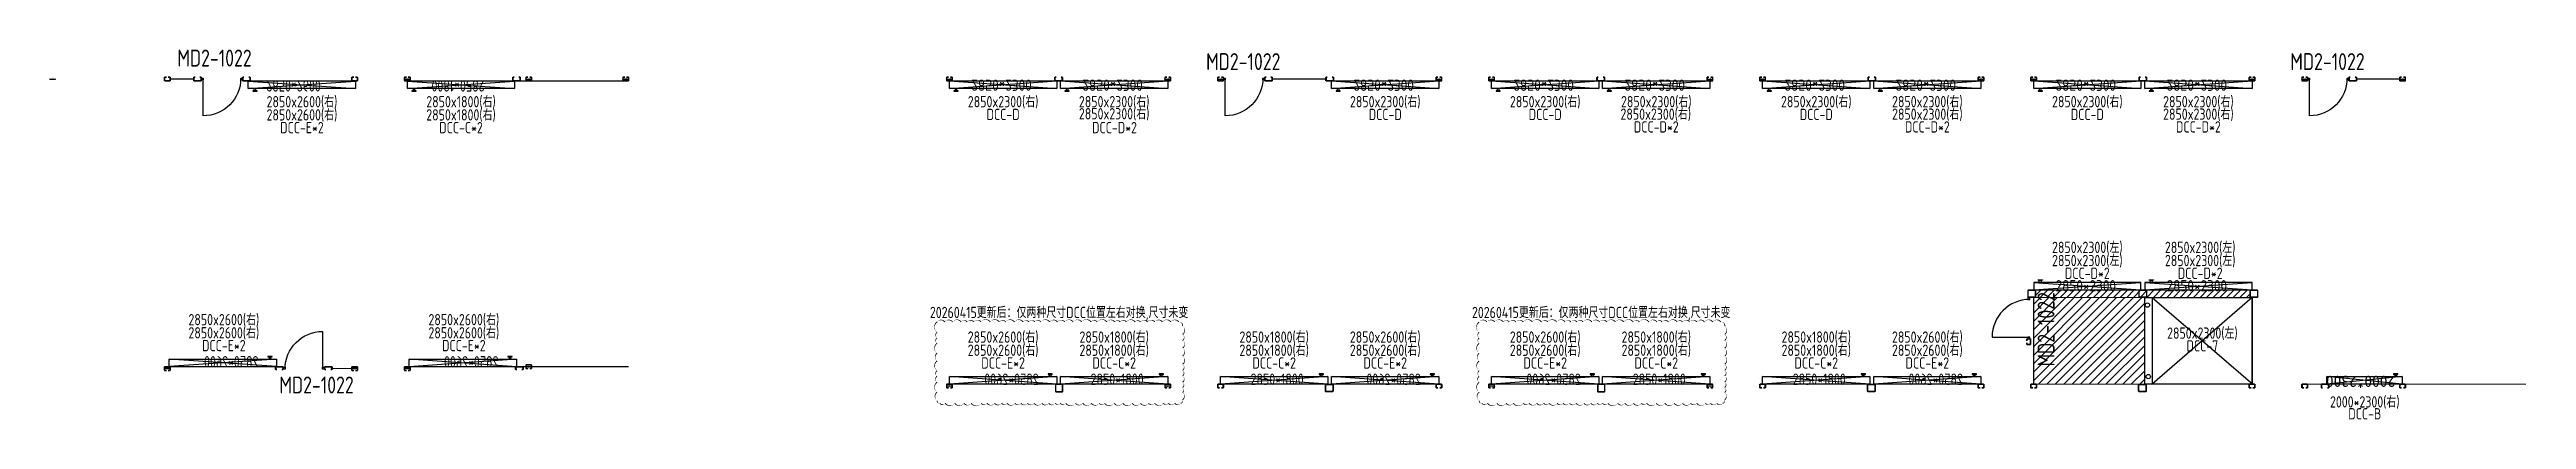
# Model space of a CAD drawing. Header units: millimetres. Extents: x -198529 to 244266, y -64 to 158464.
# Drawn here: x -1605 to 64190, y 106639 to 116457 of the extents above; entities that cross this region are included whole.
import ezdxf
from ezdxf.enums import TextEntityAlignment as Align

# ---------------------------------------------------------------- set-up
doc = ezdxf.new("R2010")
doc.units = ezdxf.units.MM
for name, color, linetype in [('0-DCC', 30, 'Continuous'), ('0-DCC-Divider', 90, 'Continuous'), ('0-DCC-Divider-H', 90, 'Continuous'), ('20260415-修改', 10, 'Continuous'), ('Cloud-20250416', 7, 'Continuous'), ('DCC-Size', 4, 'Continuous'), ('K-CEIL-DCC-RACK', 10, 'Continuous'), ('K-KART-TEXT', 4, 'Continuous'), ('K-PART-DOOR', 3, 'Continuous')]:
    doc.layers.add(name, color=color, linetype=linetype)
doc.styles.add('EDRI-COM', font='tssdeng.shx', dxfattribs={"width": 0.8, "bigfont": 'hztxt.shx'})
doc.styles.add('X-HL-CR-F1-EQP-02-01$0$EDRI-COM', font='tssdeng.shx', dxfattribs={"width": 0.8, "bigfont": 'hztxt.shx'})
doc.styles.add('X-HLP2-CR-F2-LAY-KEQP-02-002$0$EDRI-COM', font='tssdeng.shx', dxfattribs={"width": 0.8, "bigfont": 'hztxt.shx'})
doc.styles.add('X-HLP2-CR-F2-LAY-KEQP-02-002$0$Standard', font='gbenor.shx', dxfattribs={"bigfont": 'gbcbig.shx'})
doc.styles.add('X-HLP2-CR-F2-LAY-KEQP-02-002$0$X-HL-CR-F1-EQP-02-01$0$EDRI-COM', font='tssdeng.shx', dxfattribs={"width": 0.8, "bigfont": 'hztxt.shx'})
doc.dimstyles.new('IE-Layout', dxfattribs={"dimtxt": 250, "dimasz": 120, "dimexe": 100, "dimexo": 150, "dimgap": 150, "dimtad": 1, "dimtoh": 1, "dimdec": 0, "dimzin": 0, "dimdsep": 46, "dimtxsty": 'Standard', "dimblk": 'ARCHTICK', "dimcen": 20, "dimadec": 0, "dimazin": 0, "dimtfac": 1, "dimtdec": 0, "dimtix": 1, "dimtmove": 2, "dimatfit": 3, "dimfxl": 1, "dimtolj": 1, "dimtzin": 0, "dimarcsym": 1})

msp = doc.modelspace()

# ---------------------------------------------------------------- texts
at = {"layer": '20260415-修改', "style": 'X-HLP2-CR-F2-LAY-KEQP-02-002$0$X-HL-CR-F1-EQP-02-01$0$EDRI-COM', "width": 0.8}
for p in [(25212.5, 109328.8), (39612.5, 109328.8)]:
    msp.add_text('20260415更新后：仅两种尺寸DCC位置左右对换,尺寸未变', height=300, dxfattribs=at).set_placement(p, align=Align.CENTER)
at = {"layer": 'DCC-Size', "style": 'X-HLP2-CR-F2-LAY-KEQP-02-002$0$X-HL-CR-F1-EQP-02-01$0$EDRI-COM', "width": 0.8}
for s, p in [('2850x2600(右)', (5100.1, 114924.1)), ('2850x1800(右)', (9324.9, 114923.8)), ('2850x2300(右)', (23724.9, 114924.5)), ('2850x2300(右)', (26675.1, 114924.5)), ('2850x2300(右)', (33875.1, 114924.5)), ('2850x2300(右)', (38124.9, 114924.5)), ('2850x2300(右)', (41075.1, 114924.5)), ('2850x2300(右)', (45324.9, 114924.5)), ('2850x2300(右)', (48275.1, 114924.5)), ('2850x2300(右)', (52524.9, 114924.5)), ('2850x2300(右)', (55475.1, 114924.5)), ('2850x2600(右)', (5100.1, 114574.1)), ('DCC-E*2', (5100.1, 114235.7)), ('2850x1800(右)', (9324.9, 114573.8)), ('DCC-C*2', (9324.9, 114235.4)), ('DCC-D', (23724.9, 114586)), ('2850x2300(右)', (26675.1, 114604.5)), ('DCC-D*2', (26683.1, 114235.7)), ('DCC-D', (33875.1, 114586)), ('DCC-D', (38124.9, 114586)), ('2850x2300(右)', (41061.1, 114593.5)), ('DCC-D*2', (41075.1, 114255)), ('DCC-D', (45324.9, 114586)), ('2850x2300(右)', (48275.1, 114593.5)), ('DCC-D*2', (48275.1, 114255)), ('DCC-D', (52524.9, 114586)), ('2850x2300(右)', (55475.1, 114593.5)), ('DCC-D*2', (55475.1, 114255)), ('2850x2300(左)', (52524.9, 111057.1)), ('2850x2300(左)', (55522.9, 111057.1)), ('2850x2300(左)', (52524.9, 110707.1)), ('DCC-D*2', (52524.9, 110368.7)), ('2850x2300(左)', (55522.9, 110707.1)), ('DCC-D*2', (55522.9, 110368.7)), ('2850x2600(右)', (3024.9, 109138.4)), ('2850x2600(右)', (9399.9, 109138.4)), ('2850x2600(右)', (3024.9, 108788.4)), ('DCC-E*2', (3024.9, 108449.9)), ('2850x2600(右)', (9399.9, 108788.4)), ('DCC-E*2', (9399.9, 108449.9)), ('2850x2600(右)', (23724.9, 108675.9)), ('2850x2600(右)', (23724.9, 108325.9)), ('2850x1800(右)', (26675.1, 108675.9)), ('2850x1800(右)', (26675.1, 108325.9)), ('2850x1800(右)', (30924.9, 108675.9)), ('2850x1800(右)', (30924.9, 108325.9)), ('2850x2600(右)', (33875.1, 108675.9)), ('2850x2600(右)', (33875.1, 108325.9)), ('2850x2600(右)', (38124.9, 108675.9)), ('2850x2600(右)', (38124.9, 108325.9)), ('2850x1800(右)', (41075.1, 108675.9)), ('2850x1800(右)', (41075.1, 108325.9)), ('2850x1800(右)', (45324.9, 108675.9)), ('2850x1800(右)', (45324.9, 108325.9)), ('2850x2600(右)', (48275.1, 108675.9)), ('2850x2600(右)', (48275.1, 108325.9)), ('2850x2300(左)', (55581.2, 108780.4)), ('DCC-7', (55581.2, 108441.9)), ('DCC-E*2', (23724.9, 107987.4)), ('DCC-C*2', (26675.1, 107987.4)), ('DCC-C*2', (30924.9, 107987.4)), ('DCC-E*2', (33875.1, 107987.4)), ('DCC-E*2', (38124.9, 107987.4)), ('DCC-C*2', (41075.1, 107987.4)), ('DCC-C*2', (45324.9, 107987.4)), ('DCC-E*2', (48275.1, 107987.4)), ('2000*2300(右)', (59895.7, 106954.6)), ('DCC-B', (59895.7, 106639.1))]:
    msp.add_text(s, height=300, dxfattribs=at).set_placement(p, align=Align.CENTER)
at = {"layer": 'K-KART-TEXT', "width": 0.8}
for style, p in [('EDRI-COM', (1789.3, 116007.5)), ('EDRI-COM', (29116.7, 115913)), ('EDRI-COM', (57916.7, 115913)), ('X-HLP2-CR-F2-LAY-KEQP-02-002$0$EDRI-COM', (4500, 107328.3))]:
    msp.add_text('MD2-1022', height=450, dxfattribs=dict(at, style=style)).set_placement(p)
at = {"layer": 'K-KART-TEXT', "style": 'EDRI-COM', "width": 0.8}
msp.add_text('MD2-1022', height=450, rotation=90, dxfattribs=at).set_placement((51654.5, 108043.2))

# ---------------------------------------------------------------- blocks, each defined once
blk = doc.blocks.new('_Oblique')
at = {"color": 0, "linetype": 'ByBlock', "lineweight": -2}
blk.add_line((-0.5, -0.5), (0.5, 0.5), dxfattribs=at)
blk = doc.blocks.new('*D46')
at = {"layer": 'Defpoints', "color": 0, "transparency": 16777216}
for p in [(-75, 0), (75, 0), (75, 0)]:
    blk.add_point(p, dxfattribs=at)
at = {"layer": 'K-CEIL-DCC-RACK', "color": 0, "lineweight": -2, "transparency": 16777216}
for p, q in [((-75, 0), (-75, 10)), ((75, 0), (75, 10))]:
    blk.add_line(p, q, dxfattribs=at)
at = {"layer": 'K-CEIL-DCC-RACK', "color": 0, "lineweight": -3, "transparency": 16777216}
blk.add_line((-75, 0), (75, 0), dxfattribs=at)
at = {"layer": 'K-CEIL-DCC-RACK', "color": 0, "lineweight": -3, "transparency": 16777216, "xscale": 10, "yscale": 10, "zscale": 10, "rotation": 180}
blk.add_blockref('_Oblique', (-75, 0), dxfattribs=at)
at = {"layer": 'K-CEIL-DCC-RACK', "color": 0, "lineweight": -3, "transparency": 16777216, "xscale": 10, "yscale": 10, "zscale": 10}
blk.add_blockref('_Oblique', (75, 0), dxfattribs=at)
at = {"layer": 'K-CEIL-DCC-RACK', "color": 0, "transparency": 16777216, "insert": (0, 25), "char_height": 30, "attachment_point": 5}
blk.add_mtext('\\A1;150', dxfattribs=at)
blk = doc.blocks.new('MD2-1022')
blk.add_line((9, 994), (9, -6))
for points in [[(-41, -6), (9, -6), (9, 44), (-41, 44)], [(1009, -6), (1059, -6), (1059, 44), (1009, 44)]]:
    blk.add_lwpolyline(points, close=True)
blk.add_arc((9, -6), 1000, 0, 90)
blk = doc.blocks.new('DCC-Rack-200')
at = {"layer": 'K-CEIL-DCC-RACK'}
blk.add_lwpolyline([(-64, 65), (-61, 65), (-61, 92, -0.414214), (-56, 97), (28, 97, -0.414214), (33, 92), (33, -92, -0.414214), (28, -97), (-56, -97, -0.414214), (-61, -92), (-61, -65), (-64, -65), (-64, -92, 0.414214), (-56, -100), (28, -100, 0.414214), (36, -92), (36, 92, 0.414214), (28, 100), (-56, 100, 0.414214), (-64, 92)], format="xyb", close=True, dxfattribs=at)
blk = doc.blocks.new('X-HLP2-CR-F2-LAY-KEQP-02-002$0$DCC-28.5x26')
for p, q in [((32450, 104398), (35300, 104596)), ((32450, 104596), (35300, 104398))]:
    blk.add_line(p, q)
for points in [[(32568, 104666), (32682, 104666), (32682, 104656), (32568, 104656)], [(32600, 104596), (32600, 104656), (32650, 104656), (32650, 104596)], [(35300, 104396), (35300, 104596), (32450, 104596), (32450, 104396)]]:
    blk.add_lwpolyline(points, close=True)
at = {"style": 'X-HLP2-CR-F2-LAY-KEQP-02-002$0$X-HL-CR-F1-EQP-02-01$0$EDRI-COM', "width": 0.8}
blk.add_text('2850*2600', height=300, dxfattribs=at).set_placement((32931, 104378))
blk = doc.blocks.new('200x75')
at = {"layer": 'K-CEIL-DCC-RACK'}
blk.add_lwpolyline([(65, 49), (65, 46), (92, 46, -0.414214), (97, 41), (97, -18, -0.414214), (92, -23), (-92, -23, -0.414214), (-97, -18), (-97, 41, -0.414214), (-92, 46), (-65, 46), (-65, 49), (-92, 49, 0.414214), (-100, 41), (-100, -18, 0.414214), (-92, -26), (92, -26, 0.414214), (100, -18), (100, 41, 0.414214), (92, 49)], format="xyb", close=True, dxfattribs=at)
blk = doc.blocks.new('DCC-28.5x26')
for p, q in [((32450, 104398), (35300, 104596)), ((32450, 104596), (35300, 104398))]:
    blk.add_line(p, q)
for points in [[(32568, 104666), (32682, 104666), (32682, 104656), (32568, 104656)], [(32600, 104596), (32600, 104656), (32650, 104656), (32650, 104596)], [(35300, 104396), (35300, 104596), (32450, 104596), (32450, 104396)]]:
    blk.add_lwpolyline(points, close=True)
at = {"style": 'X-HL-CR-F1-EQP-02-01$0$EDRI-COM', "width": 0.8}
blk.add_text('2850*2600', height=300, dxfattribs=at).set_placement((32931, 104378))
blk = doc.blocks.new('X-HLP2-CR-F2-LAY-KEQP-02-002$0$DCC-28.5x18')
for p, q in [((32350, 104398), (29500, 104596)), ((32350, 104596), (29500, 104398))]:
    blk.add_line(p, q)
for points in [[(32232, 104666), (32118, 104666), (32118, 104656), (32232, 104656)], [(32200, 104596), (32200, 104656), (32150, 104656), (32150, 104596)], [(29500, 104396), (29500, 104596), (32350, 104596), (32350, 104396)]]:
    blk.add_lwpolyline(points, close=True)
at = {"style": 'X-HLP2-CR-F2-LAY-KEQP-02-002$0$X-HL-CR-F1-EQP-02-01$0$EDRI-COM', "width": 0.8}
blk.add_text('2850*1800', height=300, dxfattribs=at).set_placement((30299, 104378))
blk = doc.blocks.new('X-HLP2-CR-F2-LAY-KEQP-02-002$0$DCC-28.523')
for p, q in [((-1725, 2), (1125, 200)), ((-1725, 200), (1125, 2))]:
    blk.add_line(p, q)
for points in [[(1125, 0), (1125, 200), (-1725, 200), (-1725, 0)], [(-1607, 270), (-1493, 270), (-1493, 260), (-1607, 260)], [(-1575, 200), (-1575, 260), (-1525, 260), (-1525, 200)]]:
    blk.add_lwpolyline(points, close=True)
at = {"insert": (-1145, 263), "char_height": 300, "width": 1581.87, "attachment_point": 1, "style": 'X-HLP2-CR-F2-LAY-KEQP-02-002$0$Standard'}
blk.add_mtext('2850*2300', dxfattribs=at)
blk = doc.blocks.new('DCC-2923-H')
at = {"layer": '0-DCC'}
for p, q in [((2975, -200), (300, 2100)), ((325, -200), (2975, 2100)), ((2975, -200), (2975, 2100))]:
    blk.add_line(p, q, dxfattribs=at)
blk.add_lwpolyline([(3175, -200), (325, -200), (325, 2100), (3175, 2100)], close=True, dxfattribs=at)
for centre in [(3080, 1900), (3105, 0)]:
    blk.add_circle(centre, 57, dxfattribs=at)
blk = doc.blocks.new('DCC-Rack-200x200')
at = {"layer": 'K-CEIL-DCC-RACK'}
for p, q in [((22494, 115856), (22494, 115678)), ((22500, 115856), (22500, 115678)), ((22683, 115867), (22505, 115867)), ((22683, 115861), (22505, 115861)), ((22688, 115678), (22688, 115856)), ((22694, 115678), (22694, 115856)), ((22505, 115673), (22683, 115673)), ((22505, 115667), (22683, 115667))]:
    blk.add_line(p, q, dxfattribs=at)
for centre, radius, start, end in [((22505, 115856), 11, 90, 180), ((22505, 115856), 5, 90, 180), ((22683, 115856), 11, 0, 90), ((22683, 115856), 5, 0, 90), ((22505, 115678), 11, 180, 270), ((22505, 115678), 5, 180, 270), ((22683, 115678), 11, 270, 0), ((22683, 115678), 5, 270, 0)]:
    blk.add_arc(centre, radius, start, end, dxfattribs=at)
blk = doc.blocks.new('DCC-2023')
for p, q in [((3650, 112949), (5650, 113149)), ((3650, 113148), (5650, 112949))]:
    blk.add_line(p, q)
for points in [[(5650, 113149), (5650, 112949), (3650, 112949), (3650, 113149)], [(3768, 112879), (3882, 112879), (3882, 112889), (3768, 112889)], [(3800, 112949), (3800, 112889), (3850, 112889), (3850, 112949)]]:
    blk.add_lwpolyline(points, close=True)
blk.add_text('2000*2300', height=300).set_placement((3840, 112928))
blk = doc.blocks.new('DCC-Rack-150')
at = {"layer": 'K-CEIL-DCC-RACK'}
blk.add_lwpolyline([(25, 50), (25, 47), (67, 47, -0.4142136), (72, 42), (72, -42, -0.4142136), (67, -47), (-67, -47, -0.4142136), (-72, -42), (-72, 42, -0.4142136), (-67, 47), (-25, 47), (-25, 50), (-67, 50, 0.4142136), (-75, 42), (-75, -42, 0.4142136), (-67, -50), (67, -50, 0.4142136), (75, -42), (75, 42, 0.4142136), (67, 50)], format="xyb", close=True, dxfattribs=at)
dim = blk.add_linear_dim(base=(75, 0), p1=(-75, 0), p2=(75, 0), dimstyle='IE-Layout', override={"dimtxt": 30, "dimasz": 10, "dimexe": 10, "dimexo": 10, "dimgap": 10, "dimblk1": 'Oblique', "dimblk2": 'Oblique', "dimsah": 1, "dimfxl": 0.82021, "dimfxlon": 1, "dimlwd": 65533}, dxfattribs=at)
dim.commit()
dim.dimension.update_dxf_attribs({"geometry": '*D46', "text_midpoint": (0, 25)})

# ---------------------------------------------------------------- hatches: boundary and pattern name
at = {"layer": '0-DCC-Divider-H'}
h = msp.add_hatch(dxfattribs=at)
h.set_pattern_fill('ANSI31', color=90, scale=1000)
h.set_pattern_definition([(45, (-86400, -400.32), (-88.38835, 88.38835), [])])
h.paths.add_polyline_path([(51150, 109875), (51150, 110075), (56850, 110075), (56850, 109875)])
h = msp.add_hatch(dxfattribs=at)
h.set_pattern_fill('ANSI31', color=90, scale=50)
h.paths.add_polyline_path([(51100, 107575), (54050, 107575), (54050, 109875), (51100, 109875)])

# ---------------------------------------------------------------- linework, layer by layer
at = {"layer": '0-DCC-Divider', "const_width": 30}
for points in [[(1600, 115675), (2225, 115675)], [(6500, 115624.7), (3650, 115624.7)], [(13623.1, 115624.7), (7900, 115624.7)], [(28100, 115625), (22300, 115625)], [(30875, 115675), (32300, 115675)], [(35300, 115625), (32450, 115625.3)], [(42500, 115625), (36700, 115625)], [(49700, 115625), (43900, 115625)], [(56900, 115625), (51100, 115625)], [(59675, 115675), (60824.6, 115674.6)], [(51100, 109874.7), (51100, 107575)], [(54050, 107575), (54050, 109874.7)], [(56900, 107575), (56900, 109874.7)], [(4450, 108037.5), (1600, 108039.2)], [(6425, 107989.2), (6425, 107989.2), (5900, 107989.2)], [(13775, 108039.2), (7975, 108039.2)], [(28100, 107575), (22300, 107575)], [(29500, 107575), (35300, 107575)], [(42500, 107575), (36700, 107575)], [(43900, 107575), (49700, 107575)], [(54050, 107575), (56900, 107575)], [(58225.1, 107575), (58890, 107574.9)], [(64175, 107574.9), (58890, 107574.9)]]:
    msp.add_lwpolyline(points, dxfattribs=at)
msp.add_lwpolyline([(51100, 107575), (54050, 107575), (54050, 109875), (51100, 109875)], close=True, dxfattribs=at)
at = {"layer": '0-DCC-Divider-H', "const_width": 10}
msp.add_lwpolyline([(51150, 109875), (51150, 110075), (56850, 110075), (56850, 109875)], close=True, dxfattribs=at)
at = {"layer": '20260415-修改'}
for points in [[(21971.8, 109226.2, 0, 26.7, -0.5205671), (22175.8, 109226.2, 0, 26.7, -0.5205671), (22382.2, 109226.2, 0, 26.7, -0.5205671), (22612, 109226.2, 0, 26.7, -0.5205671), (22770.1, 109226.2, 0, 26.7, -0.5205671), (22945.2, 109226.2, 0, 26.7, -0.5205671), (23137.5, 109226.2, 0, 26.7, -0.5205671), (23383.2, 109226.2, 0, 26.7, -0.5205671), (23625.5, 109226.2, 0, 26.7, -0.5205671), (23791.8, 109226.2, 0, 26.7, -0.5205671), (24026.3, 109226.2, 0, 26.7, -0.5205671), (24255.9, 109226.2, 0, 26.7, -0.5205671), (24406, 109226.2, 0, 26.7, -0.5205671), (24564.2, 109226.2, 0, 26.7, -0.5205671), (24728.8, 109226.2, 0, 26.7, -0.5205671), (24964.5, 109226.2, 0, 26.7, -0.5205671), (25168.9, 109226.2, 0, 26.7, -0.5205671), (25361.1, 109226.2, 0, 26.7, -0.5205671), (25587.8, 109226.2, 0, 26.7, -0.5205671), (25811.6, 109226.2, 0, 26.7, -0.5205671), (26061.4, 109226.2, 0, 26.7, -0.5205671), (26224.3, 109226.2, 0, 26.7, -0.5205671), (26478, 109226.2, 0, 26.7, -0.5205671), (26691.1, 109226.2, 0, 26.7, -0.5205671), (26832.1, 109226.2, 0, 26.7, -0.5205671), (27000.3, 109226.2, 0, 26.7, -0.5205671), (27231.9, 109226.2, 0, 26.7, -0.5205671), (27371.5, 109226.2, 0, 26.7, -0.5205671), (27559.7, 109226.2, 0, 26.7, -0.5205671), (27750.5, 109226.2, 0, 26.7, -0.5205671), (27956.4, 109226.2, 0, 26.7, -0.5205671), (28176.7, 109226.2, 0, 26.7, -0.5205671), (28389.8, 109226.2, 0, 26.7, -0.5205671), (28492.2, 109114.9, 0, 26.7, -0.5205671), (28492.2, 108897.8, 0, 26.7, -0.5205671), (28492.2, 108734.3, 0, 26.7, -0.5205671), (28492.2, 108532.1, 0, 26.7, -0.5205671), (28492.2, 108323.1, 0, 26.7, -0.5205671), (28492.2, 108103.3, 0, 26.7, -0.5205671), (28492.2, 107942.3, 0, 26.7, -0.5205671), (28492.2, 107795.2, 0, 26.7, -0.5205671), (28492.2, 107626.9, 0, 26.7, -0.5205671), (28492.2, 107487.3, 0, 26.7, -0.5205671), (28492.2, 107353.7, 0, 26.7, -0.5205671), (28492.2, 107163, 0, 26.7, -0.5205671), (28438.5, 107069, 0, 26.7, -0.5205671), (28282.6, 107069, 0, 26.7, -0.5205671), (28114.8, 107069, 0, 26.7, -0.5205671), (27981.2, 107069, 0, 26.7, -0.5205671), (27750.9, 107069, 0, 26.7, -0.5205671), (27587.9, 107069, 0, 26.7, -0.5205671), (27373.4, 107069, 0, 26.7, -0.5205671), (27150.9, 107069, 0, 26.7, -0.5205671), (26905.5, 107069, 0, 26.7, -0.5205671), (26673.4, 107069, 0, 26.7, -0.5205671), (26420.8, 107069, 0, 26.7, -0.5205671), (26279.3, 107069, 0, 26.7, -0.5205671), (26067.8, 107069, 0, 26.7, -0.5205671), (25839.7, 107069, 0, 26.7, -0.5205671), (25649.3, 107069, 0, 26.7, -0.5205671), (25390.6, 107069, 0, 26.7, -0.5205671), (25244.6, 107069, 0, 26.7, -0.5205671), (25110.6, 107069, 0, 26.7, -0.5205671), (24937, 107069, 0, 26.7, -0.5205671), (24752.6, 107069, 0, 26.7, -0.5205671), (24545, 107069, 0, 26.7, -0.5205671), (24372.7, 107069, 0, 26.7, -0.5205671), (24199.8, 107069, 0, 26.7, -0.5205671), (24039.7, 107069, 0, 26.7, -0.5205671), (23828.1, 107069, 0, 26.7, -0.5205671), (23685.4, 107069, 0, 26.7, -0.5205671), (23499.4, 107069, 0, 26.7, -0.5205671), (23298.2, 107069, 0, 26.7, -0.5205671), (23144, 107069, 0, 26.7, -0.5205671), (22879.2, 107069, 0, 26.7, -0.5205671), (22685, 107069, 0, 26.7, -0.5205671), (22441.1, 107069, 0, 26.7, -0.5205671), (22189.2, 107069, 0, 26.7, -0.5205671), (22043.5, 107069, 0, 26.7, -0.5205671), (21971.8, 107139.8, 0, 26.7, -0.5205671), (21971.8, 107361.6, 0, 26.7, -0.5205671), (21971.8, 107625.7, 0, 26.7, -0.5205671), (21971.8, 107785.6, 0, 26.7, -0.5205671), (21971.8, 107934.1, 0, 26.7, -0.5205671), (21971.8, 108190.5, 0, 26.7, -0.5205671), (21971.8, 108395.3, 0, 26.7, -0.5205671), (21971.8, 108659.6, 0, 26.7, -0.5205671), (21971.8, 108803.3, 0, 26.7, -0.5205671), (21971.8, 108952.4, 0, 26.7, -0.5205671)], [(36371.8, 109226.2, 0, 26.7, -0.5205671), (36575.8, 109226.2, 0, 26.7, -0.5205671), (36782.2, 109226.2, 0, 26.7, -0.5205671), (37012, 109226.2, 0, 26.7, -0.5205671), (37170.1, 109226.2, 0, 26.7, -0.5205671), (37345.2, 109226.2, 0, 26.7, -0.5205671), (37537.5, 109226.2, 0, 26.7, -0.5205671), (37783.2, 109226.2, 0, 26.7, -0.5205671), (38025.5, 109226.2, 0, 26.7, -0.5205671), (38191.8, 109226.2, 0, 26.7, -0.5205671), (38426.3, 109226.2, 0, 26.7, -0.5205671), (38655.9, 109226.2, 0, 26.7, -0.5205671), (38806, 109226.2, 0, 26.7, -0.5205671), (38964.2, 109226.2, 0, 26.7, -0.5205671), (39128.8, 109226.2, 0, 26.7, -0.5205671), (39364.5, 109226.2, 0, 26.7, -0.5205671), (39568.9, 109226.2, 0, 26.7, -0.5205671), (39761.1, 109226.2, 0, 26.7, -0.5205671), (39987.8, 109226.2, 0, 26.7, -0.5205671), (40211.6, 109226.2, 0, 26.7, -0.5205671), (40461.4, 109226.2, 0, 26.7, -0.5205671), (40624.3, 109226.2, 0, 26.7, -0.5205671), (40878, 109226.2, 0, 26.7, -0.5205671), (41091.1, 109226.2, 0, 26.7, -0.5205671), (41232.1, 109226.2, 0, 26.7, -0.5205671), (41400.3, 109226.2, 0, 26.7, -0.5205671), (41631.9, 109226.2, 0, 26.7, -0.5205671), (41771.5, 109226.2, 0, 26.7, -0.5205671), (41959.7, 109226.2, 0, 26.7, -0.5205671), (42150.5, 109226.2, 0, 26.7, -0.5205671), (42356.4, 109226.2, 0, 26.7, -0.5205671), (42576.7, 109226.2, 0, 26.7, -0.5205671), (42789.8, 109226.2, 0, 26.7, -0.5205671), (42892.2, 109114.9, 0, 26.7, -0.5205671), (42892.2, 108897.8, 0, 26.7, -0.5205671), (42892.2, 108734.3, 0, 26.7, -0.5205671), (42892.2, 108532.1, 0, 26.7, -0.5205671), (42892.2, 108323.1, 0, 26.7, -0.5205671), (42892.2, 108103.3, 0, 26.7, -0.5205671), (42892.2, 107942.3, 0, 26.7, -0.5205671), (42892.2, 107795.2, 0, 26.7, -0.5205671), (42892.2, 107626.9, 0, 26.7, -0.5205671), (42892.2, 107487.3, 0, 26.7, -0.5205671), (42892.2, 107353.7, 0, 26.7, -0.5205671), (42892.2, 107163, 0, 26.7, -0.5205671), (42838.5, 107069, 0, 26.7, -0.5205671), (42682.6, 107069, 0, 26.7, -0.5205671), (42514.8, 107069, 0, 26.7, -0.5205671), (42381.2, 107069, 0, 26.7, -0.5205671), (42150.9, 107069, 0, 26.7, -0.5205671), (41987.9, 107069, 0, 26.7, -0.5205671), (41773.4, 107069, 0, 26.7, -0.5205671), (41550.9, 107069, 0, 26.7, -0.5205671), (41305.5, 107069, 0, 26.7, -0.5205671), (41073.4, 107069, 0, 26.7, -0.5205671), (40820.8, 107069, 0, 26.7, -0.5205671), (40679.3, 107069, 0, 26.7, -0.5205671), (40467.8, 107069, 0, 26.7, -0.5205671), (40239.7, 107069, 0, 26.7, -0.5205671), (40049.3, 107069, 0, 26.7, -0.5205671), (39790.6, 107069, 0, 26.7, -0.5205671), (39644.6, 107069, 0, 26.7, -0.5205671), (39510.6, 107069, 0, 26.7, -0.5205671), (39337, 107069, 0, 26.7, -0.5205671), (39152.6, 107069, 0, 26.7, -0.5205671), (38945, 107069, 0, 26.7, -0.5205671), (38772.7, 107069, 0, 26.7, -0.5205671), (38599.8, 107069, 0, 26.7, -0.5205671), (38439.7, 107069, 0, 26.7, -0.5205671), (38228.1, 107069, 0, 26.7, -0.5205671), (38085.4, 107069, 0, 26.7, -0.5205671), (37899.4, 107069, 0, 26.7, -0.5205671), (37698.2, 107069, 0, 26.7, -0.5205671), (37544, 107069, 0, 26.7, -0.5205671), (37279.2, 107069, 0, 26.7, -0.5205671), (37085, 107069, 0, 26.7, -0.5205671), (36841.1, 107069, 0, 26.7, -0.5205671), (36589.2, 107069, 0, 26.7, -0.5205671), (36443.5, 107069, 0, 26.7, -0.5205671), (36371.8, 107139.8, 0, 26.7, -0.5205671), (36371.8, 107361.6, 0, 26.7, -0.5205671), (36371.8, 107625.7, 0, 26.7, -0.5205671), (36371.8, 107785.6, 0, 26.7, -0.5205671), (36371.8, 107934.1, 0, 26.7, -0.5205671), (36371.8, 108190.5, 0, 26.7, -0.5205671), (36371.8, 108395.3, 0, 26.7, -0.5205671), (36371.8, 108659.6, 0, 26.7, -0.5205671), (36371.8, 108803.3, 0, 26.7, -0.5205671), (36371.8, 108952.4, 0, 26.7, -0.5205671)]]:
    msp.add_lwpolyline(points, format="xyseb", close=True, dxfattribs=at)

# ---------------------------------------------------------------- block references
at = {"layer": '0-DCC', "xscale": -1, "rotation": 180}
for name, p in [('DCC-28.5x26', (-28775, 220020.9)), ('X-HLP2-CR-F2-LAY-KEQP-02-002$0$DCC-28.523', (24025, 115625.3)), ('X-HLP2-CR-F2-LAY-KEQP-02-002$0$DCC-28.523', (26975, 115625.3)), ('X-HLP2-CR-F2-LAY-KEQP-02-002$0$DCC-28.523', (34175, 115625.3)), ('X-HLP2-CR-F2-LAY-KEQP-02-002$0$DCC-28.523', (38425, 115625.3)), ('X-HLP2-CR-F2-LAY-KEQP-02-002$0$DCC-28.523', (41375, 115625.3)), ('X-HLP2-CR-F2-LAY-KEQP-02-002$0$DCC-28.523', (45625, 115625.3)), ('X-HLP2-CR-F2-LAY-KEQP-02-002$0$DCC-28.523', (48575, 115625.3)), ('X-HLP2-CR-F2-LAY-KEQP-02-002$0$DCC-28.523', (52825, 115625.3)), ('X-HLP2-CR-F2-LAY-KEQP-02-002$0$DCC-28.523', (55775, 115625.3))]:
    msp.add_blockref(name, p, dxfattribs=at)
at = {"layer": '0-DCC', "rotation": 180}
for name, p in [('X-HLP2-CR-F2-LAY-KEQP-02-002$0$DCC-28.5x18', (40250, 220020.6)), ('DCC-2923-H', (57225, 109675)), ('DCC-2023', (64541.3, 220724.3))]:
    msp.add_blockref(name, p, dxfattribs=at)
at = {"layer": '0-DCC'}
for name, p in [('X-HLP2-CR-F2-LAY-KEQP-02-002$0$DCC-28.523', (52825, 110075)), ('X-HLP2-CR-F2-LAY-KEQP-02-002$0$DCC-28.523', (55775, 110075)), ('X-HLP2-CR-F2-LAY-KEQP-02-002$0$DCC-28.5x18', (-4250, 3179.1)), ('X-HLP2-CR-F2-LAY-KEQP-02-002$0$DCC-28.5x18', (0, 3179.1)), ('X-HLP2-CR-F2-LAY-KEQP-02-002$0$DCC-28.5x18', (10150, 3179.1)), ('X-HLP2-CR-F2-LAY-KEQP-02-002$0$DCC-28.5x18', (14400, 3179.1))]:
    msp.add_blockref(name, p, dxfattribs=at)
at = {"layer": '0-DCC', "xscale": -1}
for p in [(36875, 3643.3), (43250, 3641.6), (57599.9, 3179.1), (67750.1, 3179.1), (71999.9, 3179.1), (82150.1, 3179.1)]:
    msp.add_blockref('X-HLP2-CR-F2-LAY-KEQP-02-002$0$DCC-28.5x26', p, dxfattribs=at)
at = {"layer": 'Cloud-20250416', "xscale": -1, "rotation": 180}
for p in [(4500, 108011.8), (5800, 108011.8), (10875, 108011.8)]:
    msp.add_blockref('200x75', p, dxfattribs=at)
at = {"layer": 'K-CEIL-DCC-RACK', "xscale": -1}
for name, p in [('DCC-Rack-150', (1525, 115675)), ('DCC-Rack-150', (6500, 115675)), ('DCC-Rack-200x200', (73643.8, -5791.9)), ('DCC-Rack-200x200', (76593.8, -5791.9)), ('DCC-Rack-200x200', (79543.8, -5791.9)), ('DCC-Rack-200x200', (54982.1, -8291.6)), ('DCC-Rack-200x200', (69381.3, -8291.6)), ('DCC-Rack-200x200', (76581.3, -8291.6))]:
    msp.add_blockref(name, p, dxfattribs=at)
for name, p, rotation in [('DCC-Rack-200', (2325, 115660.9), 90), ('DCC-Rack-200', (3625, 115660.9), 90), ('DCC-Rack-200', (10800, 115660.9), 90), ('DCC-Rack-200', (25200, 115661.2), 90), ('DCC-Rack-200', (30775, 115660.9), 90), ('DCC-Rack-200', (32400, 115661.2), 90), ('DCC-Rack-200', (39600, 115661.2), 90), ('DCC-Rack-200', (46800, 115661.2), 90), ('DCC-Rack-200', (54000, 115661.2), 90), ('DCC-Rack-200', (59575, 115660.9), 90), ('DCC-Rack-150', (50969.4, 108700), 90), ('DCC-Rack-150', (29500, 107525), 180), ('DCC-Rack-150', (35300, 107525), 180), ('DCC-Rack-150', (43900, 107525), 180), ('DCC-Rack-150', (49700, 107525), 180), ('DCC-Rack-150', (51100, 107525), 180), ('DCC-Rack-150', (56900, 107525), 180), ('DCC-Rack-150', (58300, 107525), 180), ('DCC-Rack-200', (58841.2, 107539.1), 270), ('DCC-Rack-150', (60900, 107525), 180)]:
    msp.add_blockref(name, p, dxfattribs=dict(at, rotation=rotation))
at = {"layer": 'K-CEIL-DCC-RACK'}
for name, p in [('DCC-Rack-150', (7900, 115675)), ('DCC-Rack-150', (7900, 115674.7)), ('DCC-Rack-150', (11125, 115675)), ('DCC-Rack-150', (11125, 115674.7)), ('DCC-Rack-150', (13700, 115675)), ('DCC-Rack-150', (13700, 115674.7)), ('DCC-Rack-150', (22300, 115675)), ('DCC-Rack-150', (28100, 115675)), ('DCC-Rack-150', (29500, 115675)), ('DCC-Rack-150', (29500, 115675)), ('DCC-Rack-150', (35300, 115675)), ('DCC-Rack-150', (36700, 115675)), ('DCC-Rack-150', (42500, 115675)), ('DCC-Rack-150', (43900, 115675)), ('DCC-Rack-150', (49700, 115675)), ('DCC-Rack-150', (51100, 115675)), ('DCC-Rack-150', (56900, 115675)), ('DCC-Rack-150', (58300, 115675)), ('DCC-Rack-150', (60900, 115675)), ('DCC-Rack-200x200', (2618.7, -8291.6)), ('DCC-Rack-200x200', (17018.7, -8291.6))]:
    msp.add_blockref(name, p, dxfattribs=at)
at = {"layer": 'K-CEIL-DCC-RACK', "rotation": 180}
for p in [(1525, 107989.2), (6500, 107989.2), (7900, 107989.2), (11125, 108037.5), (22300, 107525), (28100, 107525), (36700, 107525), (42500, 107525)]:
    msp.add_blockref('DCC-Rack-150', p, dxfattribs=at)
at = {"layer": 'K-PART-DOOR', "xscale": -1, "rotation": 180}
for p in [(2466, 115694), (29616, 115694), (58416, 115694)]:
    msp.add_blockref('MD2-1022', p, dxfattribs=at)
at = {"layer": 'K-PART-DOOR', "rotation": 90}
msp.add_blockref('MD2-1022', (50988.4, 108816), dxfattribs=at)
at = {"layer": 'K-PART-DOOR', "xscale": -1}
msp.add_blockref('MD2-1022', (5659, 107981), dxfattribs=at)

msp.set_redraw_order([(e.dxf.handle, doc.entitydb.next_handle()) for e in msp.query("TEXT MTEXT ATTDEF DIMENSION ARC_DIMENSION")])  # texts and dimensions are drawn at this point

doc.saveas('drawing.dxf')
